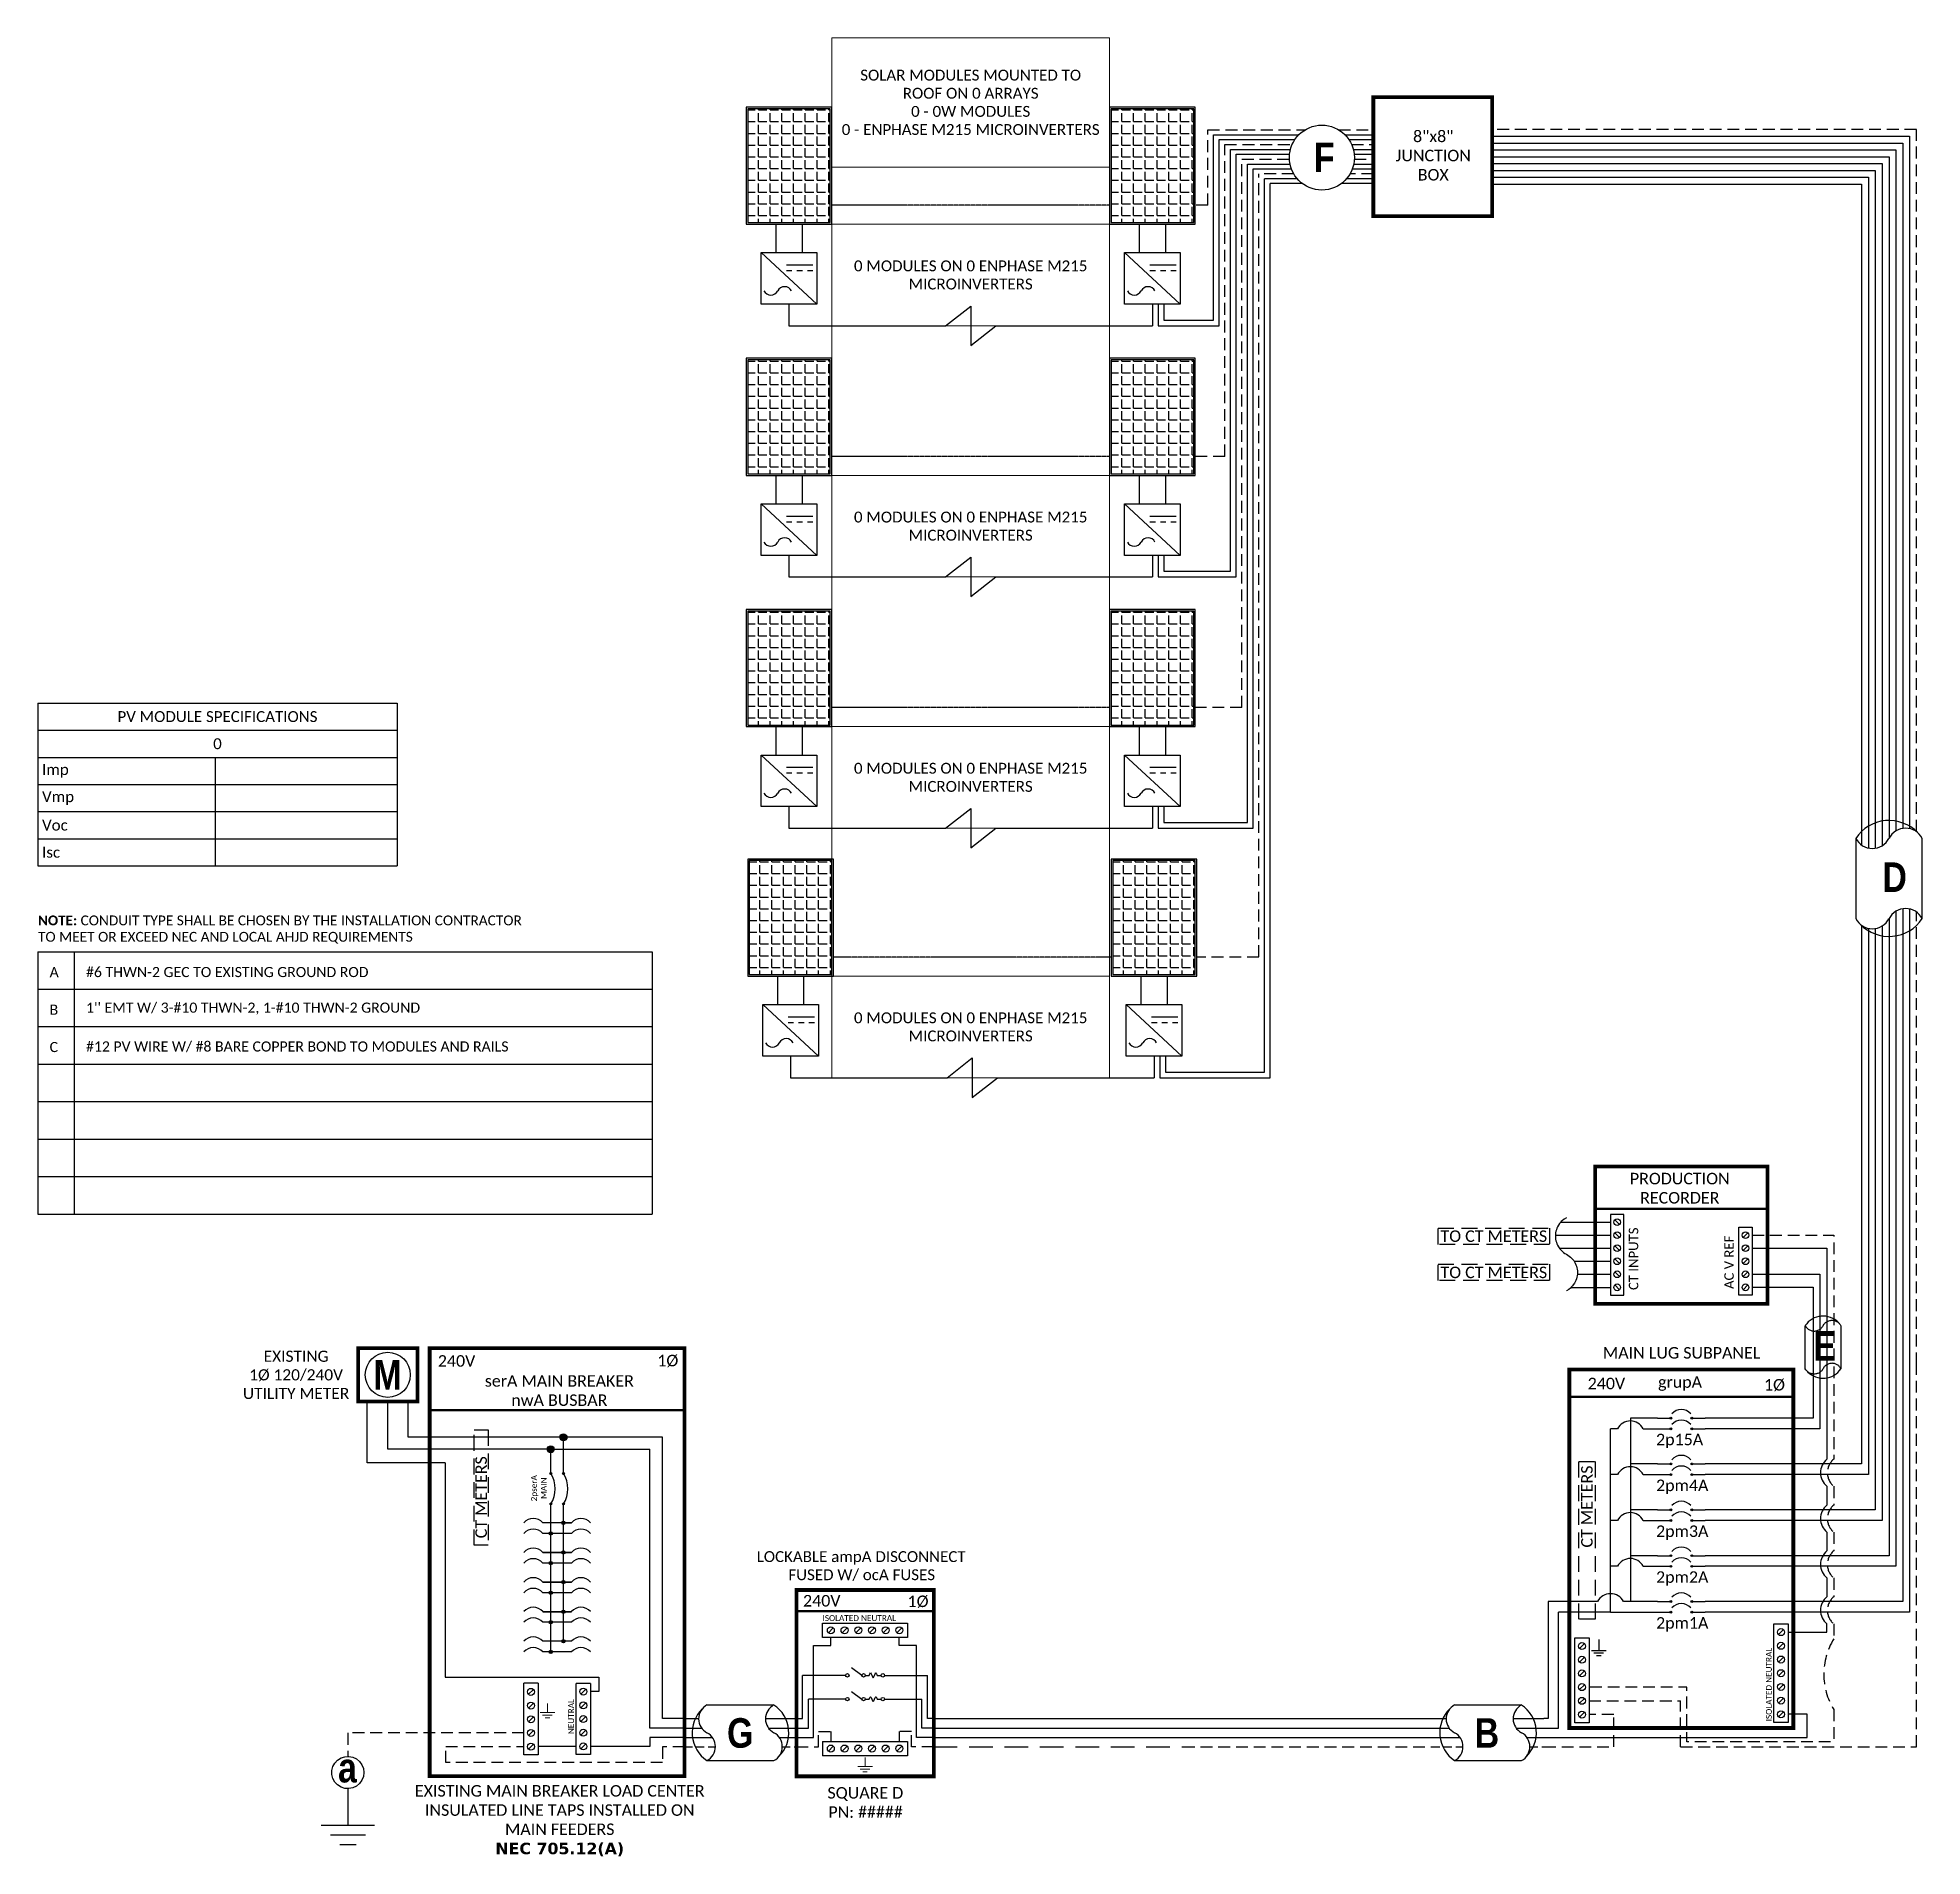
# Model space of a CAD drawing. Header units: feet. Extents: x 13749 to 14348, y 16038 to 16616.
import ezdxf

# ---------------------------------------------------------------- set-up
doc = ezdxf.new("R2010")
doc.units = ezdxf.units.FT
doc.header["$MEASUREMENT"] = 0
doc.linetypes.add('DASHED', pattern=[0.75, 0.5, -0.25])
doc.linetypes.add('HIDDEN', pattern=[0.375, 0.25, -0.125])
for name, color, linetype in [('E - MODULE', 7, 'Continuous'), ('ONE LINE BLOCKS', 7, 'Continuous'), ('TABLES', 7, 'Continuous'), ('TEXT', 7, 'Continuous'), ('Z - TITLEBLOCK TXT', 7, 'Continuous')]:
    doc.layers.add(name, color=color, linetype=linetype)
doc.styles.add('ONE LINE TXT', font='techb___.ttf')
doc.styles.get("Standard").update_dxf_attribs({"font": 'CALIBRI.TTF'})

msp = doc.modelspace()

# ---------------------------------------------------------------- texts
at = {"color": 1, "linetype": 'Continuous', "char_height": 9.3833, "attachment_point": 1, "style": 'ONE LINE TXT'}
for s, insert in [('{\\W1;\\C256;F}', (14154.46, 16582.46)), ('{\\W1;\\C256;D}', (14335.04, 16353.9)), ('{\\W1;\\C256;G}', (13968.1, 16082.17)), ('{\\W1;\\C256;B}', (14205.53, 16082.17))]:
    msp.add_mtext_dynamic_manual_height_columns(s, width=0.1385, gutter_width=2.13, heights=[0], dxfattribs=dict(at, insert=insert))
at = {"color": 10, "insert": (13749.27, 16337.04), "char_height": 3.10896, "attachment_point": 1}
msp.add_mtext_dynamic_manual_height_columns('\\A1;{\\fCalibri|b1|i0|c0|p34;NOTE:} {\\A0;\\H1.0052x;CONDUIT TYPE SHALL BE CHOSEN BY THE INSTALLATION CONTRACTOR\\PTO MEET OR EXCEED NEC AND LOCAL AHJD REQUIREMENTS}', width=164.3528, gutter_width=0, heights=[9.89], dxfattribs=at)
at = {"color": 1, "insert": (13890.01, 16151.67), "char_height": 3.658, "attachment_point": 5, "rotation": 90}
msp.add_mtext_dynamic_manual_height_columns(' CT METERS', width=27.4517, gutter_width=7.17, heights=[0], dxfattribs=at)

# ---------------------------------------------------------------- blocks, each defined once
blk = doc.blocks.new('*T14')
at = {"layer": 'Defpoints', "color": 8, "linetype": 'ByBlock', "lineweight": 0, "transparency": 16777216}
for p, q in [((0, 0), (88.16, 0)), ((0, 0), (0, -330.21)), ((88.16, 0), (88.16, -330.21)), ((0, -41.08), (88.16, -41.08)), ((0, -59.24), (88.16, -59.24)), ((0, -91.46), (88.16, -91.46)), ((0, -138.99), (88.16, -138.99)), ((0, -171.21), (88.16, -171.21)), ((0, -218.74), (88.16, -218.74)), ((0, -250.97), (88.16, -250.97)), ((0, -297.99), (88.16, -297.99)), ((0, -330.21), (88.16, -330.21))]:
    blk.add_line(p, q, dxfattribs=at)
at = {"color": 0, "linetype": 'Continuous', "transparency": 16777216, "char_height": 3.4544, "width": 83.574, "attachment_point": 5}
for s, insert in [('{\\fCalibri|b0|i0|c0;SOLAR MODULES MOUNTED TO ROOF ON 0 ARRAYS^J0 - 0W MODULES^J0 - ENPHASE M215 MICROINVERTERS', (44.08, -20.54)), ('{\\fCalibri|b0|i0|c0;', (44.08, -50.16)), ('{\\fCalibri|b0|i0|c0;0 MODULES ON 0 ENPHASE M215 MICROINVERTERS', (44.08, -75.35)), ('{\\fCalibri|b0|i0|c0;', (44.08, -115.23)), ('{\\fCalibri|b0|i0|c0;0 MODULES ON 0 ENPHASE M215 MICROINVERTERS', (44.08, -155.1)), ('{\\fCalibri|b0|i0|c0;', (44.08, -194.98)), ('{\\fCalibri|b0|i0|c0;0 MODULES ON 0 ENPHASE M215 MICROINVERTERS', (44.08, -234.86)), ('{\\fCalibri|b0|i0|c0;', (44.08, -274.48)), ('{\\fCalibri|b0|i0|c0;0 MODULES ON 0 ENPHASE M215 MICROINVERTERS', (44.08, -314.1))]:
    blk.add_mtext(s, dxfattribs=dict(at, insert=insert))
blk = doc.blocks.new('*U28')
at = {"color": 7, "linetype": 'Continuous'}
for p, q in [((-7.14, 13.31), (-28.39, 13.31)), ((-28.39, -4.31), (-7.14, -4.31))]:
    blk.add_line(p, q, dxfattribs=at)
at = {"color": 7}
for p, q in [((-35.53, 9), (-31.05, 9)), ((-9.81, 9), (0, 9))]:
    blk.add_line(p, q, dxfattribs=at)
at = {"color": 10}
for p, q in [((-35.53, 6), (-30.11, 6)), ((-8.87, 6), (0, 6))]:
    blk.add_line(p, q, dxfattribs=at)
at = {"color": 253}
for p, q in [((-35.53, 3), (-26.66, 3)), ((-5.41, 3), (0, 3))]:
    blk.add_line(p, q, dxfattribs=at)
at = {"color": 92, "linetype": 'HIDDEN', "ltscale": 10}
for p, q in [((-4.48, 0), (0, 0)), ((-35.53, 0), (-25.72, 0))]:
    blk.add_line(p, q, dxfattribs=at)
at = {"color": 7, "linetype": 'Continuous'}
for centre, start, end in [((-22.54, 4.5), 133.97324, 236.42648), ((-12.99, 4.5), 313.97324, 56.42648)]:
    blk.add_arc(centre, 10.58, start, end, dxfattribs=at)
at = {"linetype": 'Continuous'}
for centre, start, end in [((-26.08, 8.91), 117.66392, 242.33608), ((-4.83, 8.91), 117.66392, 242.33608), ((-30.7, 0.09), 297.66392, 62.33608), ((-9.45, 0.09), 297.66392, 62.33608)]:
    blk.add_arc(centre, 4.98, start, end, dxfattribs=at)
blk = doc.blocks.new('*U17')
at = {"color": 7}
blk.add_line((-79.14, 9), (0, 9), dxfattribs=at)
at = {"color": 10}
blk.add_line((-79.14, 6), (0, 6), dxfattribs=at)
at = {"color": 253}
blk.add_line((-79.14, 3), (0, 3), dxfattribs=at)
at = {"color": 92, "linetype": 'HIDDEN', "ltscale": 15}
blk.add_line((-79.14, 0), (0, 0), dxfattribs=at)
blk = doc.blocks.new('*U22')
at = {"lineweight": 50}
blk.add_line((-43.61, 43.06), (0, 43.06), dxfattribs=at)
at = {"color": 1, "linetype": 'Continuous'}
for p, q in [((-35.27, 34.78), (-35.27, 39.32)), ((-35.27, 39.32), (-8.32, 39.32)), ((-8.32, 39.32), (-8.32, 34.78)), ((-8.32, 34.78), (-35.27, 34.78)), ((-26.07, 25.18), (-22.81, 22.74)), ((-21.73, 22.73), (-20.49, 22.73)), ((-17.94, 22.73), (-16.7, 22.73)), ((-26.07, 17.65), (-22.81, 15.2)), ((-21.73, 15.2), (-20.49, 15.2)), ((-17.94, 15.2), (-16.7, 15.2)), ((-35.27, 1.76), (-8.32, 1.76)), ((-35.27, 1.76), (-35.27, -2.78)), ((-8.32, 1.76), (-8.32, -2.78)), ((-8.32, -2.78), (-35.27, -2.78))]:
    blk.add_line(p, q, dxfattribs=at)
at = {"color": 4, "linetype": 'Continuous'}
for p, q in [((-31.89, 37.83), (-33.46, 36.26)), ((-27.53, 37.83), (-29.11, 36.26)), ((-23.18, 37.83), (-24.76, 36.26)), ((-18.83, 37.83), (-20.41, 36.26)), ((-14.48, 37.83), (-16.06, 36.26)), ((-10.13, 37.83), (-11.7, 36.26)), ((-31.89, 0.28), (-33.46, -1.3)), ((-27.53, 0.28), (-29.11, -1.3)), ((-23.18, 0.28), (-24.76, -1.3)), ((-18.83, 0.28), (-20.41, -1.3)), ((-14.48, 0.28), (-16.06, -1.3)), ((-10.13, 0.28), (-11.7, -1.3))]:
    blk.add_line(p, q, dxfattribs=at)
at = {"color": 253, "linetype": 'Continuous'}
for p, q in [((-38.16, 3), (-38.16, 32.17)), ((-38.16, 32.17), (-32.67, 32.17)), ((-32.67, 32.17), (-32.67, 34.78)), ((-10.92, 32.17), (-10.92, 34.78)), ((-5.43, 32.17), (-10.92, 32.17)), ((-5.43, 3), (-5.43, 32.17)), ((-43.61, 3), (-38.16, 3)), ((0, 3), (-5.43, 3))]:
    blk.add_line(p, q, dxfattribs=at)
at = {"color": 7, "linetype": 'Continuous'}
for p, q in [((-27.97, 22.73), (-41.66, 22.73)), ((-41.66, 9), (-41.66, 22.73)), ((-15.62, 22.73), (-1.93, 22.73)), ((-1.93, 9), (-1.93, 22.73))]:
    blk.add_line(p, q, dxfattribs=at)
at = {"color": 10, "linetype": 'Continuous'}
for p, q in [((-27.97, 15.2), (-39.8, 15.2)), ((-39.8, 6), (-39.8, 15.2)), ((-15.62, 15.2), (-3.79, 15.19)), ((-3.79, 6), (-3.79, 15.2)), ((-43.61, 6), (-39.8, 6)), ((0, 6), (-3.79, 6))]:
    blk.add_line(p, q, dxfattribs=at)
at = {"color": 7}
for p, q in [((-43.61, 9), (-41.66, 9)), ((0, 9), (-1.93, 9))]:
    blk.add_line(p, q, dxfattribs=at)
at = {"color": 92, "linetype": 'HIDDEN', "ltscale": 15}
for p, q in [((-43.61, 0), (-36.58, 0)), ((-36.58, 0), (-36.58, 4.9)), ((-36.58, 4.9), (-32.67, 4.9)), ((-32.67, 4.9), (-32.67, 1.76)), ((-7.01, 4.9), (-10.92, 4.9)), ((-10.92, 4.9), (-10.92, 1.76)), ((-7.01, 0), (-7.01, 4.9)), ((0, 0), (-7.01, 0))]:
    blk.add_line(p, q, dxfattribs=at)
at = {"lineweight": 50, "const_width": 1.19}
blk.add_lwpolyline([(-43.61, -9.34), (-43.61, 49.84), (0, 49.84), (0, -9.34)], close=True, dxfattribs=at)
at = {"color": 92, "linetype": 'Continuous', "lineweight": 5, "ltscale": 0.05, "flags": 128}
for points in [[(-21.8, -3.32), (-21.8, -6.17)], [(-24.14, -6.17), (-19.45, -6.17)], [(-20.27, -7.03), (-23.32, -7.03)], [(-21.08, -7.9), (-22.51, -7.9)]]:
    blk.add_lwpolyline(points, dxfattribs=at)
at = {"color": 4, "linetype": 'Continuous'}
for centre in [(-32.67, 37.05), (-28.32, 37.05), (-23.97, 37.05), (-19.62, 37.05), (-15.27, 37.05), (-10.92, 37.05), (-32.67, -0.51), (-28.32, -0.51), (-23.97, -0.51), (-19.62, -0.51), (-15.27, -0.51), (-10.92, -0.51)]:
    blk.add_circle(centre, 1.11, dxfattribs=at)
at = {"color": 1, "linetype": 'Continuous'}
for centre in [(-27.43, 22.73), (-22.27, 22.73), (-16.16, 22.73), (-27.43, 15.2), (-22.27, 15.2), (-16.16, 15.19)]:
    blk.add_circle(centre, 0.541, dxfattribs=at)
for points in [[(-20.49, 22.73), (-20.12, 23.49), (-19.22, 21.97), (-18.39, 23.49), (-17.94, 22.73)], [(-20.49, 15.2), (-20.12, 15.96), (-19.22, 14.43), (-18.39, 15.96), (-17.94, 15.2)]]:
    blk.add_spline(points, degree=3, dxfattribs=at)
at = {"color": 7}
blk.add_blockref('*U28', (-43.61, 0), dxfattribs=at)
at = {"color": 4, "linetype": 'Continuous'}
blk.add_text('ISOLATED NEUTRAL', height=1.8743, dxfattribs=at).set_placement((-35.32, 39.97))
at = {"color": 1}
for s, width, gutter_width, heights, insert, char_height, attachment_point in [('\\A1;\\pi2.6661;LOCKABLE ampA DISCONNECT \\P\\pi12.722;FUSED W/ ocA FUSES', 71.8931, 92.23, [18.56], (-58.88, 62.16), 3.4544, 1), ('240V', 0.1481, 0.75, [0], (-35.55, 46.4), 3.658, 5), ('1Ø', 0.1481, 0.75, [0], (-4.98, 46.1), 3.658, 5), ('\\A1;\\pi5.5987,t23.887;SQUARE D\\P\\pi5.8899,t24.178;PN: #####', 35.0816, 28.88, [13.54], (-39.35, -12.75), 3.6576, 1)]:
    blk.add_mtext_dynamic_manual_height_columns(s, width=width, gutter_width=gutter_width, heights=heights, dxfattribs=dict(at, insert=insert, char_height=char_height, attachment_point=attachment_point))
blk = doc.blocks.new('lineTapPanel')
at = {"linetype": 'Continuous'}
h = blk.add_hatch(color=254, dxfattribs=at)
h.dxf.hatch_style = 1
edge = h.paths.add_edge_path()
edge.add_arc((-38.44, 98.34), 1.11, 0, 360)
h = blk.add_hatch(color=254, dxfattribs=at)
h.dxf.hatch_style = 1
edge = h.paths.add_edge_path()
edge.add_arc((-42.47, 94.51), 1.11, 0, 360)
h = blk.add_hatch(color=1, dxfattribs=at)
h.dxf.hatch_style = 1
edge = h.paths.add_edge_path()
edge.add_arc((-42.47, 86.8), 0.291, 0, 360)
h = blk.add_hatch(color=1, dxfattribs=at)
h.dxf.hatch_style = 1
edge = h.paths.add_edge_path()
edge.add_arc((-38.44, 86.8), 0.291, 0, 360)
h = blk.add_hatch(color=1, dxfattribs=at)
h.dxf.hatch_style = 1
edge = h.paths.add_edge_path()
edge.add_arc((-42.47, 77.16), 0.291, 0, 360)
h = blk.add_hatch(color=1, dxfattribs=at)
h.dxf.hatch_style = 1
edge = h.paths.add_edge_path()
edge.add_arc((-38.44, 77.16), 0.291, 0, 360)
h = blk.add_hatch(color=1, dxfattribs=at)
h.dxf.hatch_style = 1
edge = h.paths.add_edge_path()
edge.add_arc((-42.47, 67.78), 0.528, 0, 360)
h = blk.add_hatch(color=1, dxfattribs=at)
h.dxf.hatch_style = 1
edge = h.paths.add_edge_path()
edge.add_arc((-38.44, 71.16), 0.528, 0, 360)
h = blk.add_hatch(color=1, dxfattribs=at)
h.dxf.hatch_style = 1
edge = h.paths.add_edge_path()
edge.add_arc((-38.44, 61.76), 0.528, 0, 360)
h = blk.add_hatch(color=1, dxfattribs=at)
h.dxf.hatch_style = 1
edge = h.paths.add_edge_path()
edge.add_arc((-42.47, 58.38), 0.528, 0, 360)
h = blk.add_hatch(color=1, dxfattribs=at)
h.dxf.hatch_style = 1
edge = h.paths.add_edge_path()
edge.add_arc((-42.47, 48.98), 0.528, 0, 360)
h = blk.add_hatch(color=1, dxfattribs=at)
h.dxf.hatch_style = 1
edge = h.paths.add_edge_path()
edge.add_arc((-38.44, 52.36), 0.528, 0, 360)
h = blk.add_hatch(color=1, dxfattribs=at)
h.dxf.hatch_style = 1
edge = h.paths.add_edge_path()
edge.add_arc((-38.44, 42.95), 0.528, 0, 360)
h = blk.add_hatch(color=1, dxfattribs=at)
h.dxf.hatch_style = 1
edge = h.paths.add_edge_path()
edge.add_arc((-42.47, 39.58), 0.528, 0, 360)
h = blk.add_hatch(color=1, dxfattribs=at)
h.dxf.hatch_style = 1
edge = h.paths.add_edge_path()
edge.add_arc((-42.47, 30.17), 0.528, 0, 360)
h = blk.add_hatch(color=1, dxfattribs=at)
h.dxf.hatch_style = 1
edge = h.paths.add_edge_path()
edge.add_arc((-38.44, 33.55), 0.528, 0, 360)
at = {"color": 155, "true_color": 0x647190}
blk.add_line((-80.92, 126.59), (0, 126.59), dxfattribs=at)
at = {"color": 253, "linetype": 'Continuous'}
for p, q in [((-100.73, 90.2), (-100.73, 109.7)), ((-76.04, 90.2), (-100.73, 90.2)), ((-76.04, 90.2), (-76.04, 22.16)), ((-76.04, 22.16), (-27.25, 22.16)), ((-27.25, 22.16), (-27.25, 17.57)), ((-27.25, 17.57), (-29.89, 17.57)), ((-11.01, 0.16), (-29.89, 0.16)), ((0, 3), (-11.01, 3)), ((-11.01, 3), (-11.01, 0.16))]:
    blk.add_line(p, q, dxfattribs=at)
at = {"color": 10, "linetype": 'Continuous'}
for p, q in [((-94.24, 94.51), (-94.24, 109.7)), ((-43.58, 94.51), (-94.24, 94.51)), ((-42.47, 87.09), (-42.47, 93.4)), ((-41.36, 94.51), (-10.98, 94.51)), ((-10.98, 6), (-10.98, 94.51)), ((-42.47, 30.17), (-42.47, 76.87)), ((-35.88, 67.78), (-45.04, 67.78)), ((-35.88, 58.38), (-45.04, 58.38)), ((-35.88, 48.98), (-45.04, 48.98)), ((-35.88, 39.58), (-45.04, 39.58)), ((-35.88, 30.17), (-45.04, 30.17)), ((0, 6), (-10.98, 6))]:
    blk.add_line(p, q, dxfattribs=at)
at = {"color": 7, "linetype": 'Continuous'}
for p, q in [((-87.75, 98.34), (-87.75, 109.7)), ((-39.56, 98.34), (-87.75, 98.34)), ((-38.44, 87.09), (-38.44, 97.23)), ((-6.96, 9), (-6.96, 98.34)), ((-38.44, 61.76), (-38.44, 76.87)), ((-35.88, 71.16), (-45.04, 71.16)), ((-38.44, 71.16), (-35.88, 71.16)), ((-45.04, 61.76), (-35.88, 61.76)), ((-35.88, 61.76), (-45.04, 61.76)), ((-38.44, 52.36), (-38.44, 61.76)), ((-45.04, 52.36), (-35.88, 52.36)), ((-35.88, 52.36), (-45.04, 52.36)), ((-38.44, 42.95), (-38.44, 52.36)), ((-45.04, 42.95), (-35.88, 42.95)), ((-35.88, 42.95), (-45.04, 42.95)), ((-38.44, 33.55), (-38.44, 42.95)), ((-35.88, 33.55), (-45.04, 33.55))]:
    blk.add_line(p, q, dxfattribs=at)
at = {"lineweight": 50}
blk.add_line((-80.92, 106.95), (0, 106.95), dxfattribs=at)
at = {"color": 7}
for p, q in [((-6.96, 98.34), (-37.33, 98.34)), ((0, 9), (-6.96, 9))]:
    blk.add_line(p, q, dxfattribs=at)
at = {"color": 1, "linetype": 'Continuous'}
for p, q in [((-51.03, -2.51), (-51.03, 20.23)), ((-46.49, 20.23), (-51.03, 20.23)), ((-46.49, 20.23), (-46.49, -2.51)), ((-34.43, -2.43), (-34.43, 20.16)), ((-29.89, 20.16), (-34.43, 20.16)), ((-29.89, 20.16), (-29.89, -2.43)), ((-46.49, -2.51), (-51.03, -2.51)), ((-29.89, -2.43), (-34.43, -2.43))]:
    blk.add_line(p, q, dxfattribs=at)
at = {"color": 4, "linetype": 'Continuous'}
for p, q in [((-47.97, 18.28), (-49.55, 16.71)), ((-31.37, 18.35), (-32.94, 16.78)), ((-47.97, 13.93), (-49.55, 12.36)), ((-31.37, 14), (-32.94, 12.43)), ((-47.97, 9.58), (-49.55, 8.01)), ((-31.37, 9.65), (-32.94, 8.08)), ((-47.97, 5.23), (-49.55, 3.66)), ((-47.97, 0.88), (-49.55, -0.69)), ((-31.37, 5.3), (-32.94, 3.73)), ((-31.37, 0.95), (-32.94, -0.62))]:
    blk.add_line(p, q, dxfattribs=at)
at = {"color": 92, "linetype": 'HIDDEN', "ltscale": 15}
for p, q in [((-51.03, 4.44), (-106.89, 4.44)), ((-106.89, 4.44), (-106.89, -4.87)), ((-75.84, -4.96), (-75.84, 0.09)), ((-75.84, 0.09), (-51.03, 0.09)), ((0, 0), (-6.96, 0)), ((-6.96, -4.96), (-75.84, -4.96)), ((-6.96, 0), (-6.96, -4.96))]:
    blk.add_line(p, q, dxfattribs=at)
at = {"color": 92, "linetype": 'Continuous', "ltscale": 15}
blk.add_line((-34.43, 0.09), (-46.49, 0.09), dxfattribs=at)
at = {"color": 92, "ltscale": 15}
blk.add_line((-106.89, -4.87), (-106.89, -24.84), dxfattribs=at)
at = {"lineweight": 50, "const_width": 1.19}
for points in [[(-103.67, 109.7), (-103.67, 126.59), (-84.82, 126.59), (-84.82, 109.7)], [(-80.92, -9.3), (-80.92, 126.59), (0, 126.59), (0, -9.3)]]:
    blk.add_lwpolyline(points, close=True, dxfattribs=at)
at = {"color": 92, "linetype": 'Continuous', "lineweight": 5, "ltscale": 0.05, "flags": 128}
for points in [[(-43.54, 13.81), (-43.54, 10.97)], [(-45.88, 10.97), (-41.2, 10.97)], [(-42.01, 10.1), (-45.07, 10.1)], [(-42.82, 9.23), (-44.25, 9.23)]]:
    blk.add_lwpolyline(points, dxfattribs=at)
at = {"color": 92, "linetype": 'Continuous', "ltscale": 4, "flags": 128}
for points in [[(-115.37, -24.84), (-98.41, -24.84)], [(-101.35, -27.98), (-112.43, -27.98)], [(-104.29, -31.12), (-109.49, -31.12)]]:
    blk.add_lwpolyline(points, dxfattribs=at)
at = {"linetype": 'Continuous'}
blk.add_circle((-94.24, 118.15), 7.15, dxfattribs=at)
at = {"color": 7, "linetype": 'Continuous'}
for centre in [(-38.44, 98.34), (-38.44, 98.34), (-42.47, 94.51)]:
    blk.add_circle(centre, 1.11, dxfattribs=at)
at = {"color": 1, "linetype": 'Continuous'}
for centre, radius in [((-42.47, 86.8), 0.291), ((-38.44, 86.8), 0.291), ((-42.47, 77.16), 0.291), ((-38.44, 77.16), 0.291), ((-42.47, 67.78), 0.528), ((-38.44, 71.16), 0.528), ((-38.44, 61.76), 0.528), ((-42.47, 58.38), 0.528), ((-42.47, 48.98), 0.528), ((-38.44, 52.36), 0.528), ((-38.44, 42.95), 0.528), ((-42.47, 39.58), 0.528), ((-42.47, 30.17), 0.528), ((-38.44, 33.55), 0.528)]:
    blk.add_circle(centre, radius, dxfattribs=at)
at = {"color": 4, "linetype": 'Continuous'}
for centre in [(-48.76, 17.49), (-32.16, 17.57), (-48.76, 13.14), (-32.16, 13.21), (-48.76, 8.79), (-32.16, 8.86), (-48.76, 4.44), (-48.76, 0.09), (-32.16, 4.51), (-32.16, 0.16)]:
    blk.add_circle(centre, 1.11, dxfattribs=at)
at = {"color": 1, "linetype": 'Continuous'}
for centre, radius, start, end in [((-50.14, 81.98), 9.06, 327.87082, 32.12918), ((-46.11, 81.98), 9.06, 327.87082, 32.12918), ((-48.03, 68.62), 3.93, 40.3392, 139.6608), ((-32.88, 68.62), 3.93, 40.3392, 139.6608), ((-48.03, 65.24), 3.93, 40.3392, 139.6608), ((-32.88, 65.24), 3.93, 40.3392, 139.6608), ((-48.03, 59.21), 3.93, 40.3392, 139.6608), ((-32.88, 59.21), 3.93, 40.3392, 139.6608), ((-48.03, 55.84), 3.93, 40.3392, 139.6608), ((-32.88, 55.84), 3.93, 40.3392, 139.6608), ((-48.03, 49.81), 3.93, 40.3392, 139.6608), ((-48.03, 46.43), 3.93, 40.3392, 139.6608), ((-32.88, 49.81), 3.93, 40.3392, 139.6608), ((-32.88, 46.43), 3.93, 40.3392, 139.6608), ((-48.03, 40.41), 3.93, 40.3392, 139.6608), ((-32.88, 40.41), 3.93, 40.3392, 139.6608), ((-48.03, 37.03), 3.93, 40.3392, 139.6608), ((-32.88, 37.03), 3.93, 40.3392, 139.6608), ((-48.03, 31.01), 3.93, 40.3392, 139.6608), ((-48.03, 27.63), 3.93, 40.3392, 139.6608), ((-32.88, 31.01), 3.93, 40.3392, 139.6608), ((-32.88, 27.63), 3.93, 40.3392, 139.6608)]:
    blk.add_arc(centre, radius, start, end, dxfattribs=at)
at = {"color": 253, "linetype": 'Continuous', "style": 'ONE LINE TXT'}
blk.add_text('M', height=9.38, dxfattribs=at).set_placement((-98.8, 113.43))
at = {"color": 4, "linetype": 'Continuous'}
blk.add_text('NEUTRAL', height=1.874, rotation=90, dxfattribs=at).set_placement((-35.08, 4.08))
at = {"color": 1, "attachment_point": 5}
for s, width, gutter_width, heights, insert, char_height in [('EXISTING\\P1Ø 120/240V UTILITY METER', 37.8067, 7.17, [0], (-123.35, 118.13), 3.5433), ('240V', 0.1481, 0.75, [0], (-72.39, 122.54), 3.658), ('1Ø', 0.1481, 0.75, [0], (-5.31, 122.54), 3.658), ('serA MAIN BREAKER\\PnwA BUSBAR', 72.4998, 0.75, [0], (-39.75, 113.14), 3.6576), ('EXISTING MAIN BREAKER LOAD CENTER INSULATED LINE TAPS INSTALLED ON MAIN FEEDERS\\P{\\fVerdana|b1|i0|c0|p34;NEC 705.12(A)}', 98.9176, 7.17, [106.42], (-39.63, -23.42), 3.6576)]:
    blk.add_mtext_dynamic_manual_height_columns(s, width=width, gutter_width=gutter_width, heights=heights, dxfattribs=dict(at, insert=insert, char_height=char_height))
at = {"color": 4, "linetype": 'Continuous', "insert": (-46.25, 82.15), "char_height": 1.874, "attachment_point": 5, "rotation": 90}
blk.add_mtext_dynamic_manual_height_columns('2pserA\\PMAIN', width=0.1481, gutter_width=0.75, heights=[0], dxfattribs=at)
blk = doc.blocks.new('*U24')
at = {"color": 7}
blk.add_blockref('lineTapPanel', (0, 0), dxfattribs=at)
blk = doc.blocks.new('8x8box')
at = {"lineweight": 50, "const_width": 1.19}
blk.add_lwpolyline([(37.78, 0), (0, 0), (0, 37.78), (37.78, 37.78)], close=True, dxfattribs=at)
at = {"color": 1, "insert": (19.03, 19.26), "char_height": 3.6576, "attachment_point": 5}
blk.add_mtext_dynamic_manual_height_columns('8"x8"  JUNCTION BOX ', width=0.4767, gutter_width=7.17, heights=[0], dxfattribs=at)
blk = doc.blocks.new('*T15')
at = {"color": 0, "lineweight": -2, "transparency": 16777216}
for p, q in [((0, 0), (114.19, 0)), ((0, 0), (0, -51.69)), ((114.19, 0), (114.19, -51.69)), ((0, -8.62), (114.19, -8.62)), ((0, -17.23), (114.19, -17.23)), ((56.41, -17.23), (56.41, -51.69)), ((0, -25.85), (114.19, -25.85)), ((0, -34.46), (114.19, -34.46)), ((0, -43.08), (114.19, -43.08)), ((0, -51.69), (114.19, -51.69))]:
    blk.add_line(p, q, dxfattribs=at)
at = {"color": 0, "linetype": 'Continuous', "transparency": 16777216, "char_height": 3.4544}
for s, insert, width, attachment_point in [('{\\fCalibri|b0|i0|c0;PV MODULE SPECIFICATIONS', (57.09, -4.31), 111.433, 5), ('{\\fCalibri|b0|i0|c0;0', (57.09, -12.92), 111.433, 5), ('{\\fCalibri|b0|i0|c0;Imp', (1.38, -21.54), 53.6551, 4), ('{\\fCalibri|b0|i0|c0;', (57.78, -21.54), 55.0254, 4), ('{\\fCalibri|b0|i0|c0;Vmp', (1.38, -30.15), 53.6551, 4), ('{\\fCalibri|b0|i0|c0;', (57.78, -30.15), 55.0254, 4), ('{\\fCalibri|b0|i0|c0;Voc', (1.38, -38.77), 53.6551, 4), ('{\\fCalibri|b0|i0|c0;', (57.78, -38.77), 55.0254, 4), ('{\\fCalibri|b0|i0|c0;Isc', (1.38, -47.39), 53.6551, 4), ('{\\fCalibri|b0|i0|c0;', (57.78, -47.39), 55.0254, 4)]:
    blk.add_mtext(s, dxfattribs=dict(at, insert=insert, width=width, attachment_point=attachment_point))
blk = doc.blocks.new('*U19')
at = {"color": 7}
blk.add_line((-79.14, 9), (0, 9), dxfattribs=at)
at = {"color": 10}
blk.add_line((-79.14, 6), (0, 6), dxfattribs=at)
at = {"color": 253}
blk.add_line((-79.14, 3), (0, 3), dxfattribs=at)
at = {"color": 92, "linetype": 'DASHED', "ltscale": 15}
blk.add_line((-79.14, 0), (0, 0), dxfattribs=at)
blk = doc.blocks.new('*U25')
at = {"color": 7}
blk.add_lwpolyline([(-5.67, 6.83), (-5.45, 6.47), (-5.45, 6.47), (-5.45, 6.47), (-5.25, 6.22), (-5.08, 6.04), (-4.92, 5.89), (-4.75, 5.76), (-4.49, 5.58), (-4.28, 5.46), (-4.05, 5.36), (-3.81, 5.27), (-3.57, 5.2), (-3.33, 5.16), (-3.09, 5.13), (-2.83, 5.12), (-2.59, 5.13), (-2.34, 5.16), (-2.1, 5.21), (-1.85, 5.27), (-1.63, 5.36), (-1.39, 5.46), (-1.18, 5.58), (-0.99, 5.71), (-0.85, 5.81), (-0.77, 5.87), (-0.58, 6.04), (-0.43, 6.21), (-0.28, 6.39), (-0.14, 6.6), (0, 6.83), (0.14, 7.07), (0.28, 7.28), (0.43, 7.46), (0.58, 7.62), (0.77, 7.8), (0.85, 7.86), (0.99, 7.96), (1.18, 8.09), (1.39, 8.21), (1.63, 8.31), (1.85, 8.39), (2.1, 8.46), (2.34, 8.51), (2.59, 8.54), (2.83, 8.55), (3.09, 8.54), (3.33, 8.51), (3.57, 8.46), (3.81, 8.39), (4.05, 8.31), (4.28, 8.2), (4.49, 8.09), (4.75, 7.91), (4.92, 7.77), (5.08, 7.63), (5.25, 7.45), (5.45, 7.2), (5.45, 7.2), (5.45, 7.2), (5.67, 6.83), (5.67, -6.83), (5.45, -6.47), (5.45, -6.47), (5.45, -6.47), (5.25, -6.22), (5.08, -6.04), (4.92, -5.89), (4.75, -5.76), (4.49, -5.58), (4.28, -5.46), (4.05, -5.36), (3.81, -5.27), (3.57, -5.2), (3.33, -5.16), (3.09, -5.13), (2.83, -5.12), (2.59, -5.13), (2.34, -5.16), (2.1, -5.21), (1.85, -5.27), (1.63, -5.36), (1.39, -5.46), (1.18, -5.58), (0.99, -5.71), (0.85, -5.81), (0.77, -5.87), (0.58, -6.04), (0.43, -6.21), (0.28, -6.39), (0.14, -6.6), (0, -6.83), (-0.14, -7.07), (-0.28, -7.28), (-0.43, -7.46), (-0.58, -7.62), (-0.77, -7.8), (-0.85, -7.86), (-0.99, -7.96), (-1.18, -8.09), (-1.39, -8.21), (-1.63, -8.31), (-1.85, -8.39), (-2.1, -8.46), (-2.34, -8.51), (-2.59, -8.54), (-2.83, -8.55), (-3.09, -8.54), (-3.33, -8.51), (-3.57, -8.46), (-3.81, -8.39), (-4.05, -8.31), (-4.28, -8.2), (-4.49, -8.09), (-4.75, -7.91), (-4.92, -7.77), (-5.08, -7.63), (-5.25, -7.45), (-5.45, -7.2), (-5.45, -7.2), (-5.45, -7.2), (-5.67, -6.83), (-5.67, -6.83)], close=True, dxfattribs=at)
at = {"color": 7, "linetype": 'Continuous'}
for centre, start, end in [((0, 3.07), 43.97324, 146.42648), ((0, -3.07), 223.97324, 326.42648)]:
    blk.add_arc(centre, 6.81, start, end, dxfattribs=at)
at = {"color": 1, "linetype": 'Continuous', "insert": (-3.04, 5.1), "char_height": 9.3833, "attachment_point": 1, "style": 'ONE LINE TXT'}
blk.add_mtext_dynamic_manual_height_columns('{\\W1;\\C256;E}', width=0.1385, gutter_width=2.13, heights=[0], dxfattribs=at)
blk = doc.blocks.new('SUB WITH RECORDER 4 CKTS')
at = {"layer": 'ONE LINE BLOCKS', "linetype": 'Continuous'}
h = blk.add_hatch(color=1, dxfattribs=at)
h.dxf.hatch_style = 1
edge = h.paths.add_edge_path()
edge.add_arc((40.28, 104.41), 0.291, 0, 360)
h = blk.add_hatch(color=1, dxfattribs=at)
h.dxf.hatch_style = 1
edge = h.paths.add_edge_path()
edge.add_arc((46.96, 104.41), 0.291, 0, 360)
h = blk.add_hatch(color=1, dxfattribs=at)
h.dxf.hatch_style = 1
edge = h.paths.add_edge_path()
edge.add_arc((40.28, 101.03), 0.291, 0, 360)
h = blk.add_hatch(color=1, dxfattribs=at)
h.dxf.hatch_style = 1
edge = h.paths.add_edge_path()
edge.add_arc((46.96, 101.03), 0.291, 0, 360)
h = blk.add_hatch(color=1, dxfattribs=at)
h.dxf.hatch_style = 1
edge = h.paths.add_edge_path()
edge.add_arc((40.28, 89.85), 0.291, 0, 360)
h = blk.add_hatch(color=1, dxfattribs=at)
h.dxf.hatch_style = 1
edge = h.paths.add_edge_path()
edge.add_arc((46.96, 89.85), 0.291, 0, 360)
h = blk.add_hatch(color=1, dxfattribs=at)
h.dxf.hatch_style = 1
edge = h.paths.add_edge_path()
edge.add_arc((40.28, 86.47), 0.291, 0, 360)
h = blk.add_hatch(color=1, dxfattribs=at)
h.dxf.hatch_style = 1
edge = h.paths.add_edge_path()
edge.add_arc((46.96, 86.47), 0.291, 0, 360)
h = blk.add_hatch(color=1, dxfattribs=at)
h.dxf.hatch_style = 1
edge = h.paths.add_edge_path()
edge.add_arc((40.28, 75.29), 0.291, 0, 360)
h = blk.add_hatch(color=1, dxfattribs=at)
h.dxf.hatch_style = 1
edge = h.paths.add_edge_path()
edge.add_arc((40.28, 71.91), 0.291, 0, 360)
h = blk.add_hatch(color=1, dxfattribs=at)
h.dxf.hatch_style = 1
edge = h.paths.add_edge_path()
edge.add_arc((46.96, 75.29), 0.291, 0, 360)
h = blk.add_hatch(color=1, dxfattribs=at)
h.dxf.hatch_style = 1
edge = h.paths.add_edge_path()
edge.add_arc((46.96, 71.91), 0.291, 0, 360)
h = blk.add_hatch(color=1, dxfattribs=at)
h.dxf.hatch_style = 1
edge = h.paths.add_edge_path()
edge.add_arc((40.28, 60.73), 0.291, 0, 360)
h = blk.add_hatch(color=1, dxfattribs=at)
h.dxf.hatch_style = 1
edge = h.paths.add_edge_path()
edge.add_arc((46.96, 60.73), 0.291, 0, 360)
h = blk.add_hatch(color=1, dxfattribs=at)
h.dxf.hatch_style = 1
edge = h.paths.add_edge_path()
edge.add_arc((40.28, 57.35), 0.291, 0, 360)
h = blk.add_hatch(color=1, dxfattribs=at)
h.dxf.hatch_style = 1
edge = h.paths.add_edge_path()
edge.add_arc((46.96, 57.35), 0.291, 0, 360)
h = blk.add_hatch(color=1, dxfattribs=at)
h.dxf.hatch_style = 1
edge = h.paths.add_edge_path()
edge.add_arc((40.28, 46.17), 0.291, 0, 360)
h = blk.add_hatch(color=1, dxfattribs=at)
h.dxf.hatch_style = 1
edge = h.paths.add_edge_path()
edge.add_arc((40.28, 42.79), 0.291, 0, 360)
h = blk.add_hatch(color=1, dxfattribs=at)
h.dxf.hatch_style = 1
edge = h.paths.add_edge_path()
edge.add_arc((46.96, 46.17), 0.291, 0, 360)
h = blk.add_hatch(color=1, dxfattribs=at)
h.dxf.hatch_style = 1
edge = h.paths.add_edge_path()
edge.add_arc((46.96, 42.79), 0.291, 0, 360)
at = {"linetype": 'Continuous'}
for p, q in [((3.63, 162.49), (21.09, 162.49)), ((5.31, 166.63), (21.09, 166.63)), ((4.86, 158.35), (21.09, 158.35)), ((9.57, 154.21), (21.09, 154.21)), ((10.61, 150.07), (21.09, 150.07)), ((8.64, 145.93), (21.09, 145.93))]:
    blk.add_line(p, q, dxfattribs=at)
at = {"color": 253, "linetype": 'Continuous'}
for p, q in [((66.15, 158.4), (89.82, 158.4)), ((89.82, 158.4), (89.82, 91.34)), ((89.82, 82.78), (89.82, 76.78)), ((89.82, 68.22), (89.82, 62.22)), ((89.82, 53.66), (89.82, 47.66)), ((83.55, 10.36), (77.54, 10.36)), ((83.55, 3), (83.55, 10.36)), ((0, 3), (83.55, 3))]:
    blk.add_line(p, q, dxfattribs=at)
at = {"color": 10, "linetype": 'Continuous'}
for p, q in [((66.15, 150.12), (87.65, 150.12)), ((87.65, 150.12), (87.65, 101.03)), ((103.04, 121.54), (103.04, 86.47)), ((107.39, 121.54), (107.39, 71.91)), ((111.74, 121.54), (111.74, 57.35)), ((116.09, 121.54), (116.09, 42.79)), ((21.14, 86.47), (21.14, 101.03)), ((23.31, 101.03), (21.14, 101.03)), ((21.14, 101.03), (21.14, 101.03)), ((31.55, 101.03), (36.09, 101.03)), ((87.65, 101.03), (51.15, 101.03)), ((21.14, 71.91), (21.14, 86.47)), ((23.31, 86.47), (21.14, 86.47)), ((31.55, 86.47), (36.09, 86.47)), ((103.04, 86.47), (51.15, 86.47)), ((21.14, 57.35), (21.14, 71.91)), ((23.31, 71.91), (21.14, 71.91)), ((31.55, 71.91), (36.09, 71.91)), ((107.39, 71.91), (51.15, 71.91)), ((21.14, 42.79), (21.14, 57.35)), ((23.31, 57.35), (21.14, 57.35)), ((31.55, 57.35), (36.09, 57.35)), ((111.74, 57.35), (51.15, 57.35)), ((21.14, 42.79), (4.63, 42.79)), ((4.63, 6), (4.63, 42.79)), ((21.14, 42.79), (36.09, 42.79)), ((116.09, 42.79), (51.15, 42.79)), ((0, 6), (4.63, 6))]:
    blk.add_line(p, q, dxfattribs=at)
at = {"color": 7, "linetype": 'Continuous'}
for p, q in [((66.15, 145.98), (85.47, 145.98)), ((85.47, 145.98), (85.47, 104.41)), ((100.87, 121.54), (100.87, 89.85)), ((105.22, 121.54), (105.22, 75.29)), ((109.57, 121.54), (109.57, 60.73)), ((113.92, 121.54), (113.92, 46.17)), ((36.09, 104.41), (27.43, 104.41)), ((27.43, 104.41), (27.43, 89.85)), ((85.47, 104.41), (51.15, 104.41)), ((36.09, 89.85), (27.43, 89.85)), ((27.43, 89.85), (27.43, 75.29)), ((27.43, 89.85), (27.43, 89.85)), ((100.87, 89.85), (51.15, 89.85)), ((36.09, 75.29), (27.43, 75.29)), ((27.43, 75.29), (27.43, 60.73)), ((105.22, 75.29), (51.15, 75.29)), ((36.09, 60.73), (27.43, 60.73)), ((27.43, 60.73), (27.43, 46.17)), ((109.57, 60.73), (51.15, 60.73)), ((17.02, 46.17), (1.34, 46.17)), ((1.34, 46.17), (1.34, 9)), ((36.09, 46.17), (25.26, 46.17)), ((113.92, 46.17), (51.15, 46.17)), ((1.34, 9), (0, 9))]:
    blk.add_line(p, q, dxfattribs=at)
at = {"color": 253, "linetype": 'Continuous', "flags": 128}
blk.add_lwpolyline([(77.54, 36.46), (89.82, 36.46), (89.82, 39.1)], dxfattribs=at)
at = {"color": 10, "linetype": 'Continuous'}
for centre in [(27.43, 98.87), (27.43, 84.31), (27.43, 69.75), (27.43, 55.19)]:
    blk.add_arc(centre, 4.65, 27.66392, 152.33608, dxfattribs=at)
at = {"color": 253, "linetype": 'Continuous'}
for centre in [(93.4, 87.06), (93.4, 72.5), (93.4, 57.94), (93.4, 43.38)]:
    blk.add_arc(centre, 5.58, 129.92155, 230.07845, dxfattribs=at)
at = {"color": 7, "linetype": 'Continuous'}
blk.add_arc((21.14, 44.01), 4.65, 27.66392, 152.33608, dxfattribs=at)
at = {"layer": 'E - MODULE'}
for p, q in [((6.38, 167.59), (5.87, 167.18)), ((7.13, 168.04), (6.38, 167.59)), ((6.38, 167.59), (6.38, 167.59)), ((6.38, 167.59), (6.38, 167.59)), ((3.64, 162.75), (3.62, 162.23)), ((3.62, 162.23), (3.64, 161.73)), ((3.7, 163.25), (3.64, 162.75)), ((3.64, 161.73), (3.7, 161.22)), ((3.79, 163.74), (3.7, 163.25)), ((3.93, 164.24), (3.79, 163.74)), ((4.1, 164.72), (3.93, 164.24)), ((4.32, 165.19), (4.1, 164.72)), ((4.56, 165.62), (4.32, 165.19)), ((4.93, 166.16), (4.56, 165.62)), ((5.2, 166.51), (4.93, 166.16)), ((5.49, 166.83), (5.2, 166.51)), ((5.87, 167.18), (5.49, 166.83)), ((3.7, 161.22), (3.79, 160.73)), ((3.79, 160.73), (3.93, 160.23)), ((3.93, 160.23), (4.11, 159.76)), ((4.11, 159.76), (4.32, 159.29)), ((4.32, 159.29), (4.56, 158.84)), ((4.56, 158.84), (4.82, 158.45)), ((4.82, 158.45), (5.03, 158.18)), ((5.03, 158.18), (5.15, 158.02)), ((5.15, 158.02), (5.51, 157.63)), ((5.51, 157.63), (5.84, 157.32)), ((5.84, 157.32), (6.22, 157.01)), ((6.22, 157.01), (6.65, 156.71)), ((6.65, 156.71), (7.13, 156.43)), ((7.13, 156.43), (7.6, 156.16)), ((7.6, 156.16), (8.03, 155.85)), ((8.03, 155.85), (8.41, 155.55)), ((8.41, 155.55), (8.75, 155.24)), ((8.75, 155.24), (9.1, 154.85)), ((9.1, 154.85), (9.22, 154.69)), ((9.22, 154.69), (9.43, 154.41)), ((9.43, 154.41), (9.69, 154.02)), ((9.69, 154.02), (9.94, 153.58)), ((9.94, 153.58), (10.15, 153.11)), ((10.15, 153.11), (10.32, 152.64)), ((10.32, 152.64), (10.46, 152.14)), ((10.46, 152.14), (10.56, 151.65)), ((10.56, 151.65), (10.62, 151.14)), ((10.62, 150.11), (10.56, 149.62)), ((10.62, 151.14), (10.64, 150.63)), ((10.64, 150.63), (10.62, 150.11)), ((7.87, 145.28), (7.13, 144.83)), ((7.13, 144.83), (7.13, 144.83)), ((8.38, 145.68), (7.87, 145.28)), ((7.87, 145.28), (7.87, 145.28)), ((7.87, 145.28), (7.87, 145.28)), ((8.76, 146.04), (8.38, 145.68)), ((9.05, 146.36), (8.76, 146.04)), ((9.32, 146.7), (9.05, 146.36)), ((9.7, 147.25), (9.32, 146.7)), ((9.93, 147.68), (9.7, 147.25)), ((10.15, 148.15), (9.93, 147.68)), ((10.32, 148.63), (10.15, 148.15)), ((10.46, 149.12), (10.32, 148.63)), ((10.56, 149.62), (10.46, 149.12))]:
    blk.add_line(p, q, dxfattribs=at)
at = {"layer": 'E - MODULE', "color": 10, "linetype": 'DASHED', "ltscale": 10}
for points in [[(-33.65, 164.76), (1.79, 164.76), (1.79, 159.57), (-33.65, 159.57)], [(-33.65, 153.25), (1.79, 153.25), (1.79, 148.07), (-33.65, 148.07)], [(11.05, 40.57), (11.05, 90.58), (16.24, 90.58), (16.24, 40.57)]]:
    blk.add_lwpolyline(points, close=True, dxfattribs=at)
at = {"layer": 'ONE LINE BLOCKS', "lineweight": 50}
for p, q in [((71.16, 170.82), (16.23, 170.82)), ((8.04, 111.12), (79.2, 111.12))]:
    blk.add_line(p, q, dxfattribs=at)
for points, const_width in [([(71.01, 140.71), (71.01, 184.32), (16.23, 184.32), (16.23, 140.71)], 1.13), ([(8.04, 6.01), (8.04, 119.82), (79.2, 119.82), (79.2, 6.01)], 1.19)]:
    blk.add_lwpolyline(points, close=True, dxfattribs=dict(at, const_width=const_width))
at = {"layer": 'TEXT', "color": 92, "linetype": 'HIDDEN', "ltscale": 15}
for p, q in [((118.27, 0), (118.27, 121.54)), ((92, 82.78), (92, 76.78)), ((92, 68.22), (92, 62.22)), ((92, 53.66), (92, 47.66)), ((14.31, 14.64), (43.39, 14.64)), ((43.39, 0), (43.39, 14.64)), ((22.14, 10.28), (14.31, 10.28)), ((22.14, 0), (22.14, 10.28)), ((0, 0), (22.14, 0)), ((43.39, 0), (118.27, 0))]:
    blk.add_line(p, q, dxfattribs=at)
at = {"layer": 'TEXT', "color": 92, "linetype": 'HIDDEN', "ltscale": 15, "flags": 128}
for points in [[(66.15, 162.49), (92, 162.49), (92, 91.34)], [(92, 39.1), (92, 34.3)], [(92, 11.93), (92, 1.66), (45.34, 1.66), (45.34, 18.99), (14.31, 18.99)]]:
    blk.add_lwpolyline(points, dxfattribs=at)
at = {"layer": 'TEXT', "color": 92, "flags": 128}
for points in [[(15.06, 30.65), (19.74, 30.65)], [(17.4, 34.15), (17.4, 30.65)], [(18.93, 29.78), (15.87, 29.78)], [(18.12, 28.91), (16.68, 28.91)]]:
    blk.add_lwpolyline(points, dxfattribs=at)
at = {"layer": 'TEXT', "color": 92, "linetype": 'HIDDEN', "ltscale": 15}
for centre, radius, start, end in [((95.58, 87.06), 5.58, 129.92155, 230.07845), ((95.58, 72.5), 5.58, 129.92155, 230.07845), ((95.58, 57.94), 5.58, 129.92155, 230.07845), ((95.58, 43.38), 5.58, 129.92155, 230.07845), ((110.37, 23.11), 21.51, 148.66139, 211.33861)]:
    blk.add_arc(centre, radius, start, end, dxfattribs=at)
at = {"layer": 'Z - TITLEBLOCK TXT', "color": 1, "linetype": 'Continuous'}
for p, q in [((25.41, 169.1), (21.09, 169.1)), ((21.09, 169.1), (21.09, 143.46)), ((25.41, 143.46), (25.41, 169.1)), ((61.83, 165.01), (66.15, 165.01)), ((61.83, 143.46), (61.83, 165.01)), ((66.15, 165.01), (66.15, 143.46)), ((21.09, 143.46), (25.41, 143.46)), ((66.15, 143.46), (61.83, 143.46)), ((73, 7.76), (73, 39.06)), ((73, 39.06), (77.54, 39.06)), ((77.54, 39.06), (77.54, 7.76)), ((9.77, 7.69), (9.77, 34.63)), ((9.77, 34.63), (14.31, 34.63)), ((14.31, 34.63), (14.31, 7.69)), ((14.31, 7.69), (9.77, 7.69)), ((77.54, 7.76), (73, 7.76))]:
    blk.add_line(p, q, dxfattribs=at)
at = {"layer": 'Z - TITLEBLOCK TXT', "color": 4, "linetype": 'Continuous'}
for p, q in [((24, 165.88), (22.5, 167.37)), ((24, 161.74), (22.5, 163.24)), ((63.24, 161.74), (64.74, 163.24)), ((24, 157.6), (22.5, 159.1)), ((63.24, 157.6), (64.74, 159.1)), ((24, 153.46), (22.5, 154.96)), ((24, 149.32), (22.5, 150.82)), ((63.24, 153.46), (64.74, 154.96)), ((63.24, 149.32), (64.74, 150.82)), ((24, 145.18), (22.5, 146.68)), ((63.24, 145.18), (64.74, 146.68)), ((76.06, 37.25), (74.49, 35.67)), ((12.83, 32.82), (11.25, 31.25)), ((76.06, 32.9), (74.49, 31.32)), ((12.83, 28.47), (11.25, 26.9)), ((12.83, 24.12), (11.25, 22.55)), ((76.06, 28.54), (74.49, 26.97)), ((76.06, 24.19), (74.49, 22.62)), ((12.83, 19.77), (11.25, 18.2)), ((76.06, 19.84), (74.49, 18.27)), ((12.83, 15.42), (11.25, 13.85)), ((76.06, 15.49), (74.49, 13.92)), ((12.83, 11.07), (11.25, 9.5)), ((76.06, 11.14), (74.49, 9.57))]:
    blk.add_line(p, q, dxfattribs=at)
at = {"layer": 'Z - TITLEBLOCK TXT', "color": 1, "linetype": 'Continuous', "flags": 128}
for points in [[(36.09, 104.41), (40.28, 104.41)], [(36.09, 104.41), (40.28, 104.41)], [(46.96, 104.41), (51.15, 104.41)], [(36.09, 101.03), (40.28, 101.03)], [(36.09, 101.03), (40.28, 101.03)], [(46.96, 101.03), (51.15, 101.03)], [(36.09, 89.85), (40.28, 89.85)], [(36.09, 89.85), (40.28, 89.85)], [(46.96, 89.85), (51.15, 89.85)], [(36.09, 86.47), (40.28, 86.47)], [(36.09, 86.47), (40.28, 86.47)], [(46.96, 86.47), (51.15, 86.47)], [(36.09, 75.29), (40.28, 75.29)], [(36.09, 75.29), (40.28, 75.29)], [(36.09, 71.91), (40.28, 71.91)], [(36.09, 71.91), (40.28, 71.91)], [(46.96, 75.29), (51.15, 75.29)], [(46.96, 71.91), (51.15, 71.91)], [(36.09, 60.73), (40.28, 60.73)], [(36.09, 60.73), (40.28, 60.73)], [(46.96, 60.73), (51.15, 60.73)], [(36.09, 57.35), (40.28, 57.35)], [(36.09, 57.35), (40.28, 57.35)], [(46.96, 57.35), (51.15, 57.35)], [(36.09, 46.17), (40.28, 46.17)], [(36.09, 46.17), (40.28, 46.17)], [(36.09, 42.79), (40.28, 42.79)], [(36.09, 42.79), (40.28, 42.79)], [(46.96, 46.17), (51.15, 46.17)], [(46.96, 42.79), (51.15, 42.79)]]:
    blk.add_lwpolyline(points, dxfattribs=at)
at = {"layer": 'Z - TITLEBLOCK TXT', "color": 4, "linetype": 'Continuous'}
for centre, radius in [((23.25, 166.63), 1.06), ((23.25, 162.49), 1.06), ((63.99, 162.49), 1.06), ((23.25, 158.35), 1.06), ((63.99, 158.35), 1.06), ((23.25, 154.21), 1.06), ((23.25, 150.07), 1.06), ((63.99, 154.21), 1.06), ((63.99, 150.07), 1.06), ((23.25, 145.93), 1.06), ((63.99, 145.93), 1.06), ((75.27, 36.46), 1.11), ((12.04, 32.04), 1.11), ((75.27, 32.11), 1.11), ((12.04, 27.69), 1.11), ((12.04, 23.34), 1.11), ((75.27, 27.76), 1.11), ((75.27, 23.41), 1.11), ((12.04, 18.99), 1.11), ((75.27, 19.06), 1.11), ((12.04, 14.64), 1.11), ((75.27, 14.71), 1.11), ((12.04, 10.28), 1.11), ((75.27, 10.36), 1.11)]:
    blk.add_circle(centre, radius, dxfattribs=at)
at = {"layer": 'Z - TITLEBLOCK TXT', "color": 1, "linetype": 'Continuous'}
for centre in [(40.28, 104.41), (46.96, 104.41), (40.28, 101.03), (46.96, 101.03), (40.28, 89.85), (46.96, 89.85), (40.28, 86.47), (46.96, 86.47), (40.28, 75.29), (40.28, 71.91), (46.96, 75.29), (46.96, 71.91), (40.28, 60.73), (46.96, 60.73), (40.28, 57.35), (46.96, 57.35), (40.28, 46.17), (40.28, 42.79), (46.96, 46.17), (46.96, 42.79)]:
    blk.add_circle(centre, 0.291, dxfattribs=at)
for centre in [(43.62, 103.21), (43.62, 99.83), (43.62, 88.65), (43.62, 85.27), (43.62, 74.09), (43.62, 70.71), (43.62, 59.53), (43.62, 56.15), (43.62, 44.97), (43.62, 41.59)]:
    blk.add_arc(centre, 3.93, 40.3392, 139.6608, dxfattribs=at)
at = {"color": 1, "attachment_point": 5}
for s, width, insert, char_height in [('PRODUCTION\\PRECORDER', 50.8271, (43.12, 177.39), 3.658), ('TO CT METERS', 34.0747, (-15.93, 162.17), 3.6576), ('TO CT METERS', 34.0747, (-15.93, 150.66), 3.6576)]:
    blk.add_mtext_dynamic_manual_height_columns(s, width=width, gutter_width=7.17, heights=[0], dxfattribs=dict(at, insert=insert, char_height=char_height))
at = {"color": 1, "insert": (13.65, 76.33), "char_height": 3.658, "attachment_point": 5, "rotation": 90}
blk.add_mtext_dynamic_manual_height_columns('CT METERS', width=34.0747, gutter_width=7.17, heights=[0], dxfattribs=at)
at = {"layer": 'TABLES', "linetype": 'Continuous'}
for s, p in [('CT INPUTS ', (29.94, 145.08)), ('AC V REF', (60.27, 145.41))]:
    blk.add_text(s, height=2.996, rotation=90, dxfattribs=at).set_placement(p)
at = {"layer": 'TABLES', "color": 1, "linetype": 'Continuous'}
for s, p in [('2p15A', (35.59, 95.79)), ('2pm4A', (35.59, 81.23)), ('2pm3A', (35.59, 66.67)), ('2pm2A', (35.59, 52.11)), ('2pm1A', (35.59, 37.55))]:
    blk.add_text(s, height=3.658, dxfattribs=at).set_placement(p)
at = {"layer": 'TABLES', "color": 4, "linetype": 'Continuous'}
blk.add_text('ISOLATED NEUTRAL', height=1.8743, rotation=90, dxfattribs=at).set_placement((72.35, 8.12))
at = {"layer": 'TEXT', "color": 1, "attachment_point": 5}
for s, width, gutter_width, insert, char_height in [('MAIN LUG SUBPANEL ', 62.3984, 7.17, (43.71, 125.11), 3.6576), ('240V', 0.1481, 0.75, (19.83, 115.38), 3.658), ('grupA', 0.1481, 0.75, (43.21, 115.38), 3.658), ('1Ø', 0.1481, 0.75, (73.19, 114.86), 3.658)]:
    blk.add_mtext_dynamic_manual_height_columns(s, width=width, gutter_width=gutter_width, heights=[0], dxfattribs=dict(at, insert=insert, char_height=char_height))
at = {"color": 3}
blk.add_blockref('*U25', (88.64, 126.93), dxfattribs=at)
blk = doc.blocks.new('*T21')
at = {"linetype": 'ByBlock', "lineweight": -2, "transparency": 16777216}
for p, q in [((0, 0), (195.1, 0)), ((0, 0), (0, -83.27)), ((11.58, 0), (11.58, -83.27)), ((195.1, 0), (195.1, -83.27)), ((0, -11.84), (195.1, -11.84)), ((0, -23.75), (195.1, -23.75)), ((0, -35.65), (195.1, -35.65)), ((0, -47.56), (195.1, -47.56)), ((0, -59.46), (195.1, -59.46)), ((0, -71.37), (195.1, -71.37)), ((0, -83.27), (195.1, -83.27))]:
    blk.add_line(p, q, dxfattribs=at)
at = {"color": 0, "linetype": 'Continuous', "transparency": 16777216, "char_height": 3.2119, "attachment_point": 7}
for s, insert, width in [('{\\fCalibri|b0|i0|c0;A', (3.78, -8.06), 4.025), ('{\\fCalibri|b0|i0|c0;#6 THWN-2 GEC TO EXISTING GROUND ROD', (15.36, -8.06), 175.9562), ('{\\fCalibri|b0|i0|c0;B', (3.78, -19.97), 4.025), ("{\\fCalibri|b0|i0|c0;1'' EMT W/ 3-#10 THWN-2, 1-#10 THWN-2 GROUND", (15.36, -19.97), 175.9562), ('{\\fCalibri|b0|i0|c0;C', (3.78, -31.87), 4.025), ('{\\fCalibri|b0|i0|c0;#12 PV WIRE W/ #8 BARE COPPER BOND TO MODULES AND RAILS', (15.36, -31.87), 175.9562), ('{\\fCalibri|b0|i0|c0;', (3.78, -43.78), 4.025), ('{\\fCalibri|b0|i0|c0;', (15.36, -43.78), 175.9562), ('{\\fCalibri|b0|i0|c0;', (3.78, -55.68), 4.025), ('{\\fCalibri|b0|i0|c0;', (15.36, -55.68), 175.9562), ('{\\fCalibri|b0|i0|c0;', (3.78, -67.59), 4.025), ('{\\fCalibri|b0|i0|c0;', (15.36, -67.59), 175.9562), ('{\\fCalibri|b0|i0|c0;', (3.78, -79.5), 4.025), ('{\\fCalibri|b0|i0|c0;', (15.36, -79.5), 175.9562)]:
    blk.add_mtext(s, dxfattribs=dict(at, insert=insert, width=width))
blk = doc.blocks.new('*U27')
at = {"color": 92, "linetype": 'HIDDEN', "ltscale": 15}
blk.add_line((0, 0), (0, -9.32), dxfattribs=at)
at = {"color": 92, "ltscale": 15}
blk.add_line((0, -9.32), (0, -29.28), dxfattribs=at)
at = {"color": 92, "linetype": 'Continuous', "ltscale": 4, "flags": 128}
for points in [[(-8.48, -29.28), (8.48, -29.28)], [(5.54, -32.42), (-5.54, -32.42)], [(2.6, -35.56), (-2.6, -35.56)]]:
    blk.add_lwpolyline(points, dxfattribs=at)
at = {"color": 7, "linetype": 'Continuous'}
blk.add_wipeout([(5.09, -12.58), (4.93, -13.85), (4.46, -15.04), (3.71, -16.08), (2.72, -16.9), (1.56, -17.44), (0.3, -17.68), (-0.98, -17.6), (-2.2, -17.21), (-3.28, -16.52), (-4.16, -15.59), (-4.77, -14.46), (-5.09, -13.22), (-5.09, -11.94), (-4.77, -10.7), (-4.16, -9.57), (-3.28, -8.64), (-2.2, -7.95), (-0.98, -7.56), (0.3, -7.48), (1.56, -7.72), (2.72, -8.26), (3.71, -9.08), (4.46, -10.12), (4.93, -11.31)], dxfattribs=at)
blk.add_lwpolyline([(5.09, -12.58), (4.93, -13.85), (4.46, -15.04), (3.71, -16.08), (2.72, -16.9), (1.56, -17.44), (0.3, -17.68), (-0.98, -17.6), (-2.2, -17.21), (-3.28, -16.52), (-4.16, -15.59), (-4.77, -14.46), (-5.09, -13.22), (-5.09, -11.94), (-4.77, -10.7), (-4.16, -9.57), (-3.28, -8.64), (-2.2, -7.95), (-0.98, -7.56), (0.3, -7.48), (1.56, -7.72), (2.72, -8.26), (3.71, -9.08), (4.46, -10.12), (4.93, -11.31), (5.09, -12.58)], close=True, dxfattribs=at)
at = {"color": 1, "linetype": 'Continuous', "insert": (-3.13, -6.33), "char_height": 9.3833, "attachment_point": 1, "style": 'ONE LINE TXT'}
blk.add_mtext_dynamic_manual_height_columns('{\\W1;\\C256;a}', width=0.1385, gutter_width=2.13, heights=[0], dxfattribs=at)

# ---------------------------------------------------------------- hatches: boundary and pattern name
at = {"linetype": 'Continuous'}
h = msp.add_hatch(dxfattribs=at)
h.set_pattern_fill('ANGLE', color=256, scale=13.54666)
h.set_pattern_definition([(0, (14037.6566, 4574.902), (0, 3.7253315), [2.709332, -1.0159995]), (90, (14037.6566, 4574.902), (-3.7253315, 2e-16), [2.709332, -1.0159995])])
h.paths.add_polyline_path([(13974.65, 16593.2), (13974.65, 16557.02), (14000.88, 16557.02), (14000.88, 16593.2)])
h = msp.add_hatch(dxfattribs=at)
h.set_pattern_fill('ANGLE', color=256, scale=13.54666)
h.set_pattern_definition([(0, (14153.0765, 4574.902), (0, 3.7253315), [2.709332, -1.0159995]), (90, (14153.0765, 4574.902), (-3.7253315, 2e-16), [2.709332, -1.0159995])])
h.paths.add_polyline_path([(14090.07, 16593.2), (14090.07, 16557.02), (14116.3, 16557.02), (14116.3, 16593.2)])
h = msp.add_hatch(dxfattribs=at)
h.set_pattern_fill('ANGLE', color=256, scale=13.54666)
h.set_pattern_definition([(0, (14037.6566, 4495.1487), (0, 3.7253315), [2.709332, -1.0159995]), (90, (14037.6566, 4495.1487), (-3.7253315, 2e-16), [2.709332, -1.0159995])])
h.paths.add_polyline_path([(13974.65, 16513.45), (13974.65, 16477.26), (14000.88, 16477.26), (14000.88, 16513.45)])
h = msp.add_hatch(dxfattribs=at)
h.set_pattern_fill('ANGLE', color=256, scale=13.54666)
h.set_pattern_definition([(0, (14153.0765, 4495.1487), (0, 3.7253315), [2.709332, -1.0159995]), (90, (14153.0765, 4495.1487), (-3.7253315, 2e-16), [2.709332, -1.0159995])])
h.paths.add_polyline_path([(14090.07, 16513.45), (14090.07, 16477.26), (14116.3, 16477.26), (14116.3, 16513.45)])
h = msp.add_hatch(dxfattribs=at)
h.set_pattern_fill('ANGLE', color=256, scale=13.54666)
h.set_pattern_definition([(0, (14037.6566, 4415.3956), (0, 3.7253315), [2.709332, -1.0159995]), (90, (14037.6566, 4415.3956), (-3.7253315, 2e-16), [2.709332, -1.0159995])])
h.paths.add_polyline_path([(13974.65, 16433.69), (13974.65, 16397.51), (14000.88, 16397.51), (14000.88, 16433.69)])
h = msp.add_hatch(dxfattribs=at)
h.set_pattern_fill('ANGLE', color=256, scale=13.54666)
h.set_pattern_definition([(0, (14153.0765, 4415.3956), (0, 3.7253315), [2.709332, -1.0159995]), (90, (14153.0765, 4415.3956), (-3.7253315, 2e-16), [2.709332, -1.0159995])])
h.paths.add_polyline_path([(14090.07, 16433.69), (14090.07, 16397.51), (14116.3, 16397.51), (14116.3, 16433.69)])
h = msp.add_hatch(dxfattribs=at)
h.set_pattern_fill('ANGLE', color=256, scale=13.54666)
h.set_pattern_definition([(0, (14038.1657, 4336.1515), (0, 3.7253315), [2.709332, -1.0159995]), (90, (14038.1657, 4336.1515), (-3.7253315, 2e-16), [2.709332, -1.0159995])])
h.paths.add_polyline_path([(13975.15, 16354.45), (13975.15, 16318.27), (14001.39, 16318.27), (14001.39, 16354.45)])
h = msp.add_hatch(dxfattribs=at)
h.set_pattern_fill('ANGLE', color=256, scale=13.54666)
h.set_pattern_definition([(0, (14153.5855, 4336.1515), (0, 3.7253315), [2.709332, -1.0159995]), (90, (14153.5855, 4336.1515), (-3.7253315, 2e-16), [2.709332, -1.0159995])])
h.paths.add_polyline_path([(14090.57, 16354.45), (14090.57, 16318.27), (14116.81, 16318.27), (14116.81, 16354.45)])

# ---------------------------------------------------------------- linework, layer by layer
at = {"color": 92, "linetype": 'HIDDEN', "ltscale": 15}
for p, q in [((14120.78, 16586.49), (14151.66, 16586.49)), ((14120.78, 16562.56), (14120.78, 16586.49)), ((14162.35, 16586.49), (14173.34, 16586.49)), ((14126.19, 16581.82), (14147.57, 16581.82)), ((14126.19, 16482.8), (14126.19, 16581.82)), ((14166.44, 16581.82), (14173.34, 16581.82)), ((14131.6, 16577.16), (14146.71, 16577.16)), ((14131.6, 16403.05), (14131.6, 16577.16)), ((14167.31, 16577.16), (14173.34, 16577.16)), ((14148.08, 16572.5), (14137, 16572.5)), ((14137, 16323.9), (14137, 16572.5)), ((14173.34, 16572.5), (14165.93, 16572.5)), ((14120.78, 16562.56), (14116.81, 16562.56)), ((14126.19, 16482.8), (14116.81, 16482.8)), ((14131.6, 16403.05), (14116.81, 16403.05)), ((14137, 16323.81), (14117.32, 16323.81))]:
    msp.add_line(p, q, dxfattribs=at)
at = {"color": 10, "linetype": 'Continuous'}
for p, q in [((14122.59, 16584.93), (14149.69, 16584.93)), ((14122.59, 16526.09), (14122.59, 16584.93)), ((14164.33, 16584.93), (14173.34, 16584.93)), ((14127.99, 16580.27), (14147.03, 16580.27)), ((14127.99, 16446.33), (14127.99, 16580.27)), ((14166.98, 16580.27), (14173.34, 16580.27)), ((14211.12, 16584.47), (14343.64, 16584.47)), ((14211.12, 16580.12), (14339.29, 16580.12)), ((14339.29, 16580.12), (14339.29, 16363.85)), ((14343.64, 16584.47), (14343.64, 16364.6)), ((14133.4, 16575.61), (14146.9, 16575.61)), ((14133.4, 16366.58), (14133.4, 16575.61)), ((14167.11, 16575.61), (14173.34, 16575.61)), ((14211.12, 16575.77), (14334.93, 16575.77)), ((14334.93, 16575.77), (14334.93, 16359.21)), ((14149.19, 16570.95), (14138.8, 16570.95)), ((14138.8, 16287.34), (14138.8, 16570.95)), ((14173.34, 16570.95), (14164.83, 16570.95)), ((14211.12, 16571.42), (14330.58, 16571.42)), ((14330.58, 16571.42), (14330.58, 16358.46)), ((14106.79, 16526.09), (14122.59, 16526.09)), ((14106.79, 16446.33), (14127.99, 16446.33)), ((14106.79, 16366.58), (14133.4, 16366.58)), ((14107.3, 16287.34), (14138.8, 16287.34))]:
    msp.add_line(p, q, dxfattribs=at)
at = {"linetype": 'Continuous'}
for p, q in [((14124.39, 16583.38), (14148.42, 16583.38)), ((14124.39, 16524.29), (14124.39, 16583.38)), ((14165.59, 16583.38), (14173.34, 16583.38)), ((14129.79, 16578.72), (14146.75, 16578.72)), ((14129.79, 16444.53), (14129.79, 16578.72)), ((14135.2, 16574.06), (14147.35, 16574.06)), ((14135.2, 16364.78), (14135.2, 16574.06)), ((14166.66, 16574.06), (14173.34, 16574.06)), ((14167.26, 16578.72), (14173.34, 16578.72)), ((14150.85, 16569.4), (14140.61, 16569.4)), ((14140.61, 16285.54), (14140.61, 16569.4)), ((14173.34, 16569.4), (14163.16, 16569.4)), ((13983.61, 16556.51), (13983.61, 16547.5)), ((13991.92, 16556.51), (13991.92, 16547.5)), ((14099.03, 16556.51), (14099.03, 16547.5)), ((14107.34, 16556.51), (14107.34, 16547.5)), ((13978.94, 16547.5), (13996.59, 16547.5)), ((13978.94, 16531.1), (13978.94, 16547.5)), ((13978.94, 16547.5), (13996.59, 16531.1)), ((13996.59, 16547.5), (13996.59, 16531.1)), ((14094.36, 16547.5), (14112.01, 16547.5)), ((14094.36, 16531.1), (14094.36, 16547.5)), ((14094.36, 16547.5), (14112.01, 16531.1)), ((14112.01, 16547.5), (14112.01, 16531.1)), ((13996.59, 16531.1), (13978.94, 16531.1)), ((14112.01, 16531.1), (14094.36, 16531.1)), ((14104.99, 16524.29), (14124.39, 16524.29)), ((13983.61, 16476.75), (13983.61, 16467.74)), ((13991.92, 16476.75), (13991.92, 16467.74)), ((14099.03, 16476.75), (14099.03, 16467.74)), ((14107.34, 16476.75), (14107.34, 16467.74)), ((13978.94, 16467.74), (13996.59, 16467.74)), ((13978.94, 16451.35), (13978.94, 16467.74)), ((13978.94, 16467.74), (13996.59, 16451.35)), ((13996.59, 16467.74), (13996.59, 16451.35)), ((14094.36, 16467.74), (14112.01, 16467.74)), ((14094.36, 16451.35), (14094.36, 16467.74)), ((14094.36, 16467.74), (14112.01, 16451.35)), ((14112.01, 16467.74), (14112.01, 16451.35)), ((13996.59, 16451.35), (13978.94, 16451.35)), ((14112.01, 16451.35), (14094.36, 16451.35)), ((14104.99, 16444.53), (14129.79, 16444.53)), ((13983.61, 16397), (13983.61, 16387.99)), ((13991.92, 16397), (13991.92, 16387.99)), ((14099.03, 16397), (14099.03, 16387.99)), ((14107.34, 16397), (14107.34, 16387.99)), ((13978.94, 16387.99), (13996.59, 16387.99)), ((13978.94, 16371.6), (13978.94, 16387.99)), ((13978.94, 16387.99), (13996.59, 16371.6)), ((13996.59, 16387.99), (13996.59, 16371.6)), ((14094.36, 16387.99), (14112.01, 16387.99)), ((14094.36, 16371.6), (14094.36, 16387.99)), ((14094.36, 16387.99), (14112.01, 16371.6)), ((14112.01, 16387.99), (14112.01, 16371.6)), ((13996.59, 16371.6), (13978.94, 16371.6)), ((14112.01, 16371.6), (14094.36, 16371.6)), ((14104.99, 16364.78), (14135.2, 16364.78)), ((13984.12, 16317.76), (13984.12, 16308.75)), ((13992.43, 16317.76), (13992.43, 16308.75)), ((14099.54, 16317.76), (14099.54, 16308.75)), ((14107.85, 16317.76), (14107.85, 16308.75)), ((13979.45, 16308.75), (13997.1, 16308.75)), ((13979.45, 16292.35), (13979.45, 16308.75)), ((13979.45, 16308.75), (13997.1, 16292.35)), ((13997.1, 16308.75), (13997.1, 16292.35)), ((14094.87, 16308.75), (14112.52, 16308.75)), ((14094.87, 16292.35), (14094.87, 16308.75)), ((14094.87, 16308.75), (14112.52, 16292.35)), ((14112.52, 16308.75), (14112.52, 16292.35)), ((13997.1, 16292.35), (13979.45, 16292.35)), ((14112.52, 16292.35), (14094.87, 16292.35)), ((14105.5, 16285.54), (14140.61, 16285.54))]:
    msp.add_line(p, q, dxfattribs=at)
at = {"color": 7, "linetype": 'Continuous'}
for p, q in [((14211.12, 16582.29), (14341.46, 16582.29)), ((14341.46, 16582.29), (14341.46, 16364.66)), ((14211.12, 16577.94), (14337.11, 16577.94)), ((14211.12, 16573.59), (14332.76, 16573.59)), ((14332.76, 16573.59), (14332.76, 16358.41)), ((14337.11, 16577.94), (14337.11, 16361.53)), ((14211.12, 16569.24), (14328.41, 16569.24)), ((14328.41, 16569.24), (14328.41, 16359.4)), ((13995.36, 16543.5), (13986.97, 16543.5)), ((14110.78, 16543.5), (14102.39, 16543.5)), ((13988.72, 16541.69), (13986.97, 16541.69)), ((13992.04, 16541.69), (13990.29, 16541.69)), ((13995.36, 16541.69), (13993.61, 16541.69)), ((14104.14, 16541.69), (14102.39, 16541.69)), ((14107.46, 16541.69), (14105.71, 16541.69)), ((14110.78, 16541.69), (14109.03, 16541.69)), ((14037.52, 16524.29), (14045.47, 16530.55)), ((14045.47, 16530.55), (14045.47, 16518.02)), ((14045.47, 16518.02), (14053.43, 16524.29)), ((13995.36, 16463.75), (13986.97, 16463.75)), ((13988.72, 16461.93), (13986.97, 16461.93)), ((13992.04, 16461.93), (13990.29, 16461.93)), ((13995.36, 16461.93), (13993.61, 16461.93)), ((14110.78, 16463.75), (14102.39, 16463.75)), ((14104.14, 16461.93), (14102.39, 16461.93)), ((14107.46, 16461.93), (14105.71, 16461.93)), ((14110.78, 16461.93), (14109.03, 16461.93)), ((14037.52, 16444.53), (14045.47, 16450.8)), ((14045.47, 16450.8), (14045.47, 16438.27)), ((14045.47, 16438.27), (14053.43, 16444.53)), ((13995.36, 16384), (13986.97, 16384)), ((13988.72, 16382.18), (13986.97, 16382.18)), ((13992.04, 16382.18), (13990.29, 16382.18)), ((13995.36, 16382.18), (13993.61, 16382.18)), ((14110.78, 16384), (14102.39, 16384)), ((14104.14, 16382.18), (14102.39, 16382.18)), ((14107.46, 16382.18), (14105.71, 16382.18)), ((14110.78, 16382.18), (14109.03, 16382.18)), ((14037.52, 16364.78), (14045.47, 16371.04)), ((14045.47, 16371.04), (14045.47, 16358.52)), ((14045.47, 16358.52), (14053.43, 16364.78)), ((14326.53, 16361.53), (14326.53, 16336.04)), ((14347.69, 16336.04), (14347.69, 16361.53)), ((13995.87, 16304.75), (13987.48, 16304.75)), ((14111.29, 16304.75), (14102.9, 16304.75)), ((13989.23, 16302.94), (13987.48, 16302.94)), ((13992.55, 16302.94), (13990.8, 16302.94)), ((13995.87, 16302.94), (13994.12, 16302.94)), ((14104.65, 16302.94), (14102.9, 16302.94)), ((14107.97, 16302.94), (14106.22, 16302.94)), ((14111.29, 16302.94), (14109.54, 16302.94)), ((14038.03, 16285.54), (14045.98, 16291.8)), ((14045.98, 16291.8), (14045.98, 16279.27)), ((14045.98, 16279.27), (14053.94, 16285.54))]:
    msp.add_line(p, q, dxfattribs=at)
at = {"linetype": 'Continuous', "flags": 128}
for points in [[(13974.14, 16593.71), (13974.14, 16556.51), (14001.39, 16556.51), (14001.39, 16593.71), (13974.14, 16593.71)], [(14089.56, 16593.71), (14089.56, 16556.51), (14116.81, 16556.51), (14116.81, 16593.71), (14089.56, 16593.71)], [(13987.76, 16531.1), (13987.76, 16524.29)], [(14103.18, 16531.1), (14103.18, 16524.29)], [(14104.99, 16531.1), (14104.99, 16524.29)], [(13987.76, 16524.29), (14037.52, 16524.29)], [(14053.43, 16524.29), (14103.18, 16524.29)], [(13974.14, 16513.96), (13974.14, 16476.75), (14001.39, 16476.75), (14001.39, 16513.96), (13974.14, 16513.96)], [(14089.56, 16513.96), (14089.56, 16476.75), (14116.81, 16476.75), (14116.81, 16513.96), (14089.56, 16513.96)], [(13987.76, 16451.35), (13987.76, 16444.53)], [(14103.18, 16451.35), (14103.18, 16444.53)], [(14104.99, 16451.35), (14104.99, 16444.53)], [(13987.76, 16444.53), (14037.52, 16444.53)], [(14053.43, 16444.53), (14103.18, 16444.53)], [(13974.14, 16434.2), (13974.14, 16397), (14001.39, 16397), (14001.39, 16434.2), (13974.14, 16434.2)], [(14089.56, 16434.2), (14089.56, 16397), (14116.81, 16397), (14116.81, 16434.2), (14089.56, 16434.2)], [(13987.76, 16371.6), (13987.76, 16364.78)], [(14103.18, 16371.6), (14103.18, 16364.78)], [(14104.99, 16371.6), (14104.99, 16364.78)], [(13987.76, 16364.78), (14037.52, 16364.78)], [(14053.43, 16364.78), (14103.18, 16364.78)], [(13974.65, 16354.96), (13974.65, 16317.76), (14001.9, 16317.76), (14001.9, 16354.96), (13974.65, 16354.96)], [(14090.07, 16354.96), (14090.07, 16317.76), (14117.32, 16317.76), (14117.32, 16354.96), (14090.07, 16354.96)], [(13988.27, 16292.35), (13988.27, 16285.54)], [(14103.69, 16292.35), (14103.69, 16285.54)], [(14105.5, 16292.35), (14105.5, 16285.54)], [(13988.27, 16285.54), (14038.03, 16285.54)], [(14053.94, 16285.54), (14103.69, 16285.54)]]:
    msp.add_lwpolyline(points, dxfattribs=at)
for points in [[(13974.65, 16593.2), (13974.65, 16557.02), (14000.88, 16557.02), (14000.88, 16593.2)], [(14090.07, 16593.2), (14090.07, 16557.02), (14116.3, 16557.02), (14116.3, 16593.2)], [(13974.65, 16513.45), (13974.65, 16477.26), (14000.88, 16477.26), (14000.88, 16513.45)], [(14090.07, 16513.45), (14090.07, 16477.26), (14116.3, 16477.26), (14116.3, 16513.45)], [(13974.65, 16433.69), (13974.65, 16397.51), (14000.88, 16397.51), (14000.88, 16433.69)], [(14090.07, 16433.69), (14090.07, 16397.51), (14116.3, 16397.51), (14116.3, 16433.69)], [(13975.15, 16354.45), (13975.15, 16318.27), (14001.39, 16318.27), (14001.39, 16354.45)], [(14090.57, 16354.45), (14090.57, 16318.27), (14116.81, 16318.27), (14116.81, 16354.45)]]:
    msp.add_lwpolyline(points, close=True, dxfattribs=at)
at = {"color": 92, "linetype": 'HIDDEN', "ltscale": 0.3, "flags": 128}
for points in [[(14089.56, 16562.56), (14001.39, 16562.56)], [(14089.56, 16482.8), (14001.39, 16482.8)], [(14089.56, 16403.05), (14001.39, 16403.05)], [(14090.07, 16323.81), (14001.9, 16323.81)]]:
    msp.add_lwpolyline(points, dxfattribs=at)
at = {"color": 10, "linetype": 'Continuous', "flags": 128}
for points in [[(14106.79, 16531.1), (14106.79, 16526.09)], [(14106.79, 16451.35), (14106.79, 16446.33)], [(14106.79, 16371.6), (14106.79, 16366.58)], [(14107.3, 16292.35), (14107.3, 16287.34)]]:
    msp.add_lwpolyline(points, dxfattribs=at)
at = {"color": 7, "linetype": 'Continuous'}
msp.add_circle((14157.01, 16577.67), 10.31, dxfattribs=at)
at = {"linetype": 'Continuous'}
for centre, radius, start, end in [((13982.01, 16536.51), 2.48, 207.66392, 332.33608), ((13986.39, 16534.21), 2.48, 27.66392, 152.33608), ((14097.43, 16536.51), 2.48, 207.66392, 332.33608), ((14101.81, 16534.21), 2.48, 27.66392, 152.33608), ((13982.01, 16456.76), 2.48, 207.66392, 332.33608), ((13986.39, 16454.46), 2.48, 27.66392, 152.33608), ((14097.43, 16456.76), 2.48, 207.66392, 332.33608), ((14101.81, 16454.46), 2.48, 27.66392, 152.33608), ((13982.01, 16377.01), 2.48, 207.66392, 332.33608), ((13986.39, 16374.71), 2.48, 27.66392, 152.33608), ((14097.43, 16377.01), 2.48, 207.66392, 332.33608), ((14101.81, 16374.71), 2.48, 27.66392, 152.33608), ((14342.4, 16358.76), 5.97, 27.66392, 152.33608), ((14331.82, 16364.3), 5.97, 207.66392, 332.33608), ((14331.82, 16338.81), 5.97, 207.66392, 332.33608), ((14342.4, 16333.27), 5.97, 27.66392, 152.33608), ((13986.9, 16295.46), 2.48, 27.66392, 152.33608), ((14102.32, 16295.46), 2.48, 27.66392, 152.33608), ((13982.52, 16297.76), 2.48, 207.66392, 332.33608), ((14097.93, 16297.76), 2.48, 207.66392, 332.33608)]:
    msp.add_arc(centre, radius, start, end, dxfattribs=at)
at = {"color": 7, "linetype": 'Continuous'}
for centre, start, end in [((14337.11, 16354.51), 43.97324, 146.42648), ((14337.11, 16343.06), 223.97324, 326.42648)]:
    msp.add_arc(centre, 12.69, start, end, dxfattribs=at)
at = {"layer": 'E - MODULE', "color": 10, "linetype": 'DASHED', "ltscale": 10}
msp.add_lwpolyline([(13887.79, 16137.09), (13887.79, 16173.69), (13892.23, 16173.69), (13892.23, 16137.09)], close=True, dxfattribs=at)
at = {"layer": 'TEXT', "color": 92, "linetype": 'HIDDEN', "ltscale": 15}
for p, q in [((14345.81, 16586.64), (14211.12, 16586.64)), ((14345.81, 16363.66), (14345.81, 16586.64))]:
    msp.add_line(p, q, dxfattribs=at)

# ---------------------------------------------------------------- block references
for name, p in [('*T14', (14001.39, 16615.75)), ('*T15', (13749.18, 16404.48)), ('*T21', (13749.18, 16325.5))]:
    msp.add_blockref(name, p)
at = {"color": 7}
for name, p in [('8x8box', (14173.34, 16559.05)), ('*U24', (13954.59, 16073.04)), ('*U22', (14033.73, 16073.04)), ('*U19', (14112.87, 16073.04)), ('*U17', (14192.01, 16073.04)), ('*U28', (14227.54, 16073.04))]:
    msp.add_blockref(name, p, dxfattribs=at)

msp.set_redraw_order([(e.dxf.handle, doc.entitydb.next_handle()) for e in msp.query("TEXT MTEXT ATTDEF DIMENSION ARC_DIMENSION")])  # texts and dimensions are drawn at this point

# ---------------------------------------------------------------- next in the draw order: block references
at = {"color": 1}
msp.add_blockref('SUB WITH RECORDER 4 CKTS', (14227.54, 16073.04), dxfattribs=at)
at = {"color": 7}
msp.add_blockref('*U27', (13847.7, 16077.48), dxfattribs=at)

# ---------------------------------------------------------------- next in the draw order: linework, layer by layer
at = {"color": 7, "linetype": 'Continuous'}
for p, q in [((14328.41, 16333.91), (14328.41, 16194.58)), ((14337.11, 16336.04), (14337.11, 16194.58)), ((14341.46, 16339.16), (14341.46, 16194.58)), ((14332.76, 16332.91), (14332.76, 16194.58))]:
    msp.add_line(p, q, dxfattribs=at)
at = {"color": 10, "linetype": 'Continuous'}
for p, q in [((14334.93, 16333.71), (14334.93, 16194.58)), ((14339.29, 16338.36), (14339.29, 16194.58)), ((14343.64, 16339.11), (14343.64, 16194.58)), ((14330.58, 16332.97), (14330.58, 16194.58))]:
    msp.add_line(p, q, dxfattribs=at)
at = {"layer": 'TEXT', "color": 92, "linetype": 'HIDDEN', "ltscale": 15}
msp.add_line((14345.81, 16194.58), (14345.81, 16338.17), dxfattribs=at)

doc.saveas('drawing.dxf')
